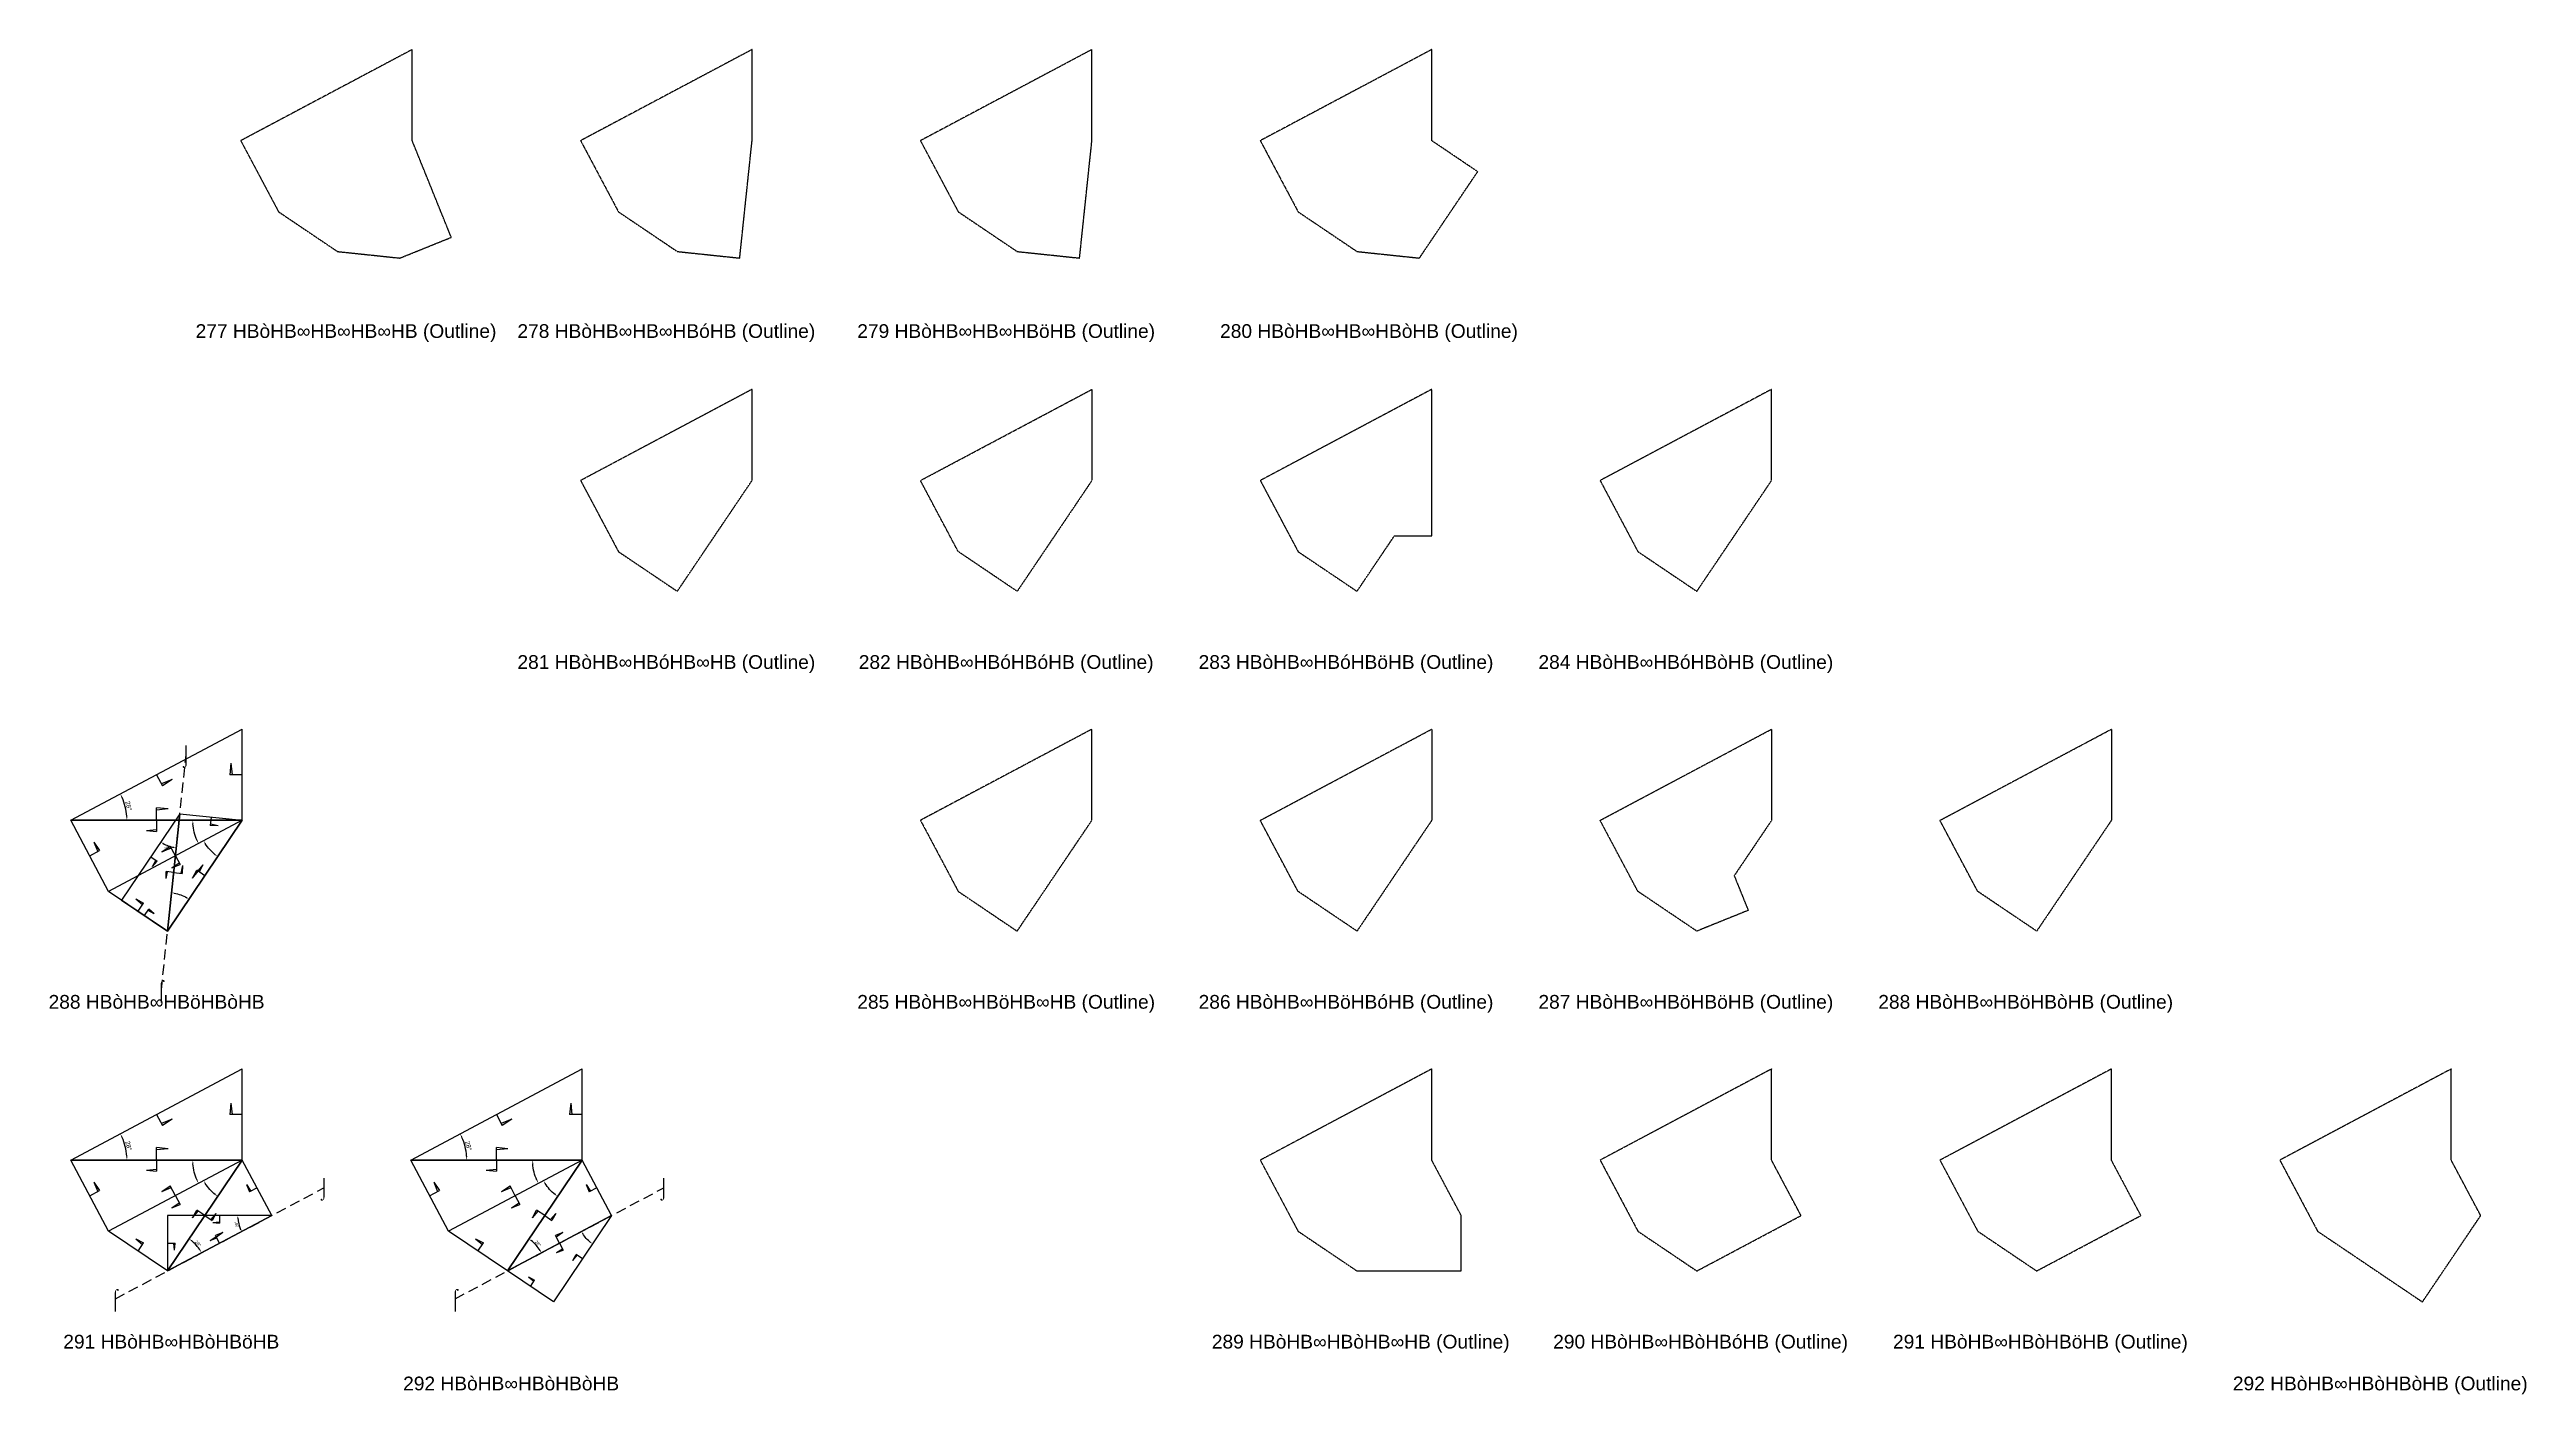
# Model space of a CAD drawing. Header units: millimetres. Extents: x -201764 to 671342, y -3335564 to 24518.
# Drawn here: x 366884 to 583572, y -2887764 to -2770099 of the extents above; entities that cross this region are included whole.
import ezdxf
from ezdxf.enums import TextEntityAlignment as Align

# ---------------------------------------------------------------- set-up
doc = ezdxf.new("R2010")
doc.units = ezdxf.units.MM
doc.header["$PDMODE"] = 35
doc.linetypes.add('DASHED', pattern=[19.05, 12.7, -6.35])
for name, color, linetype in [('BASE', 170, 'Continuous'), ('HYPOTENUSE', 20, 'Continuous'), ('PERPENDICULAR', 90, 'Continuous')]:
    doc.layers.add(name, color=color, linetype=linetype)
doc.styles.add('Arial', font='arial_0.ttf')
doc.dimstyles.new('ISO-25', dxfattribs={"dimtxt": 250, "dimasz": 100, "dimexe": 1.25, "dimexo": 0.625, "dimgap": 100, "dimtad": 1, "dimdec": 0, "dimtxsty": 'Arial', "dimcen": 2.5, "dimadec": 0, "dimazin": 0, "dimtfac": 1, "dimtdec": 0, "dimtmove": 0, "dimatfit": 3, "dimfxl": 1, "dimarcsym": 0})

msp = doc.modelspace()

# ---------------------------------------------------------------- texts
at = {"linetype": 'DASHED', "ltscale": 100, "style": 'Arial'}
for s, p in [('277 HBòHB∞HB∞HB∞HB (Outline)', (392820, -2794728)), ('278 HBòHB∞HB∞HBóHB (Outline)', (420842, -2794728)), ('279 HBòHB∞HB∞HBöHB (Outline)', (450572, -2794728)), ('280 HBòHB∞HB∞HBòHB (Outline)', (482312, -2794728)), ('281 HBòHB∞HBóHB∞HB (Outline)', (420842, -2823684)), ('282 HBòHB∞HBóHBóHB (Outline)', (450572, -2823684)), ('283 HBòHB∞HBóHBöHB (Outline)', (480302, -2823684)), ('284 HBòHB∞HBóHBòHB (Outline)', (510032, -2823684)), ('⌡', (378827, -2831826)), ('⌠', (376669, -2852363)), ('288 HBòHB∞HBöHBòHB', (376247, -2853414)), ('285 HBòHB∞HBöHB∞HB (Outline)', (450572, -2853414)), ('286 HBòHB∞HBöHBóHB (Outline)', (480302, -2853414)), ('287 HBòHB∞HBöHBöHB (Outline)', (510032, -2853414)), ('288 HBòHB∞HBöHBòHB (Outline)', (539762, -2853414)), ('⌡', (390883, -2869688)), ('⌡', (420613, -2869688)), ('⌠', (372650, -2879383)), ('⌠', (402380, -2879383)), ('291 HBòHB∞HBòHBöHB', (377536, -2883144)), ('289 HBòHB∞HBòHB∞HB (Outline)', (481591, -2883144)), ('290 HBòHB∞HBòHBóHB (Outline)', (511321, -2883144)), ('291 HBòHB∞HBòHBöHB (Outline)', (541051, -2883144)), ('292 HBòHB∞HBòHBòHB', (407266, -2886803)), ('292 HBòHB∞HBòHBòHB (Outline)', (570781, -2886803))]:
    msp.add_text(s, height=1200, dxfattribs=at).set_placement(p, align=Align.MIDDLE_CENTER)

# ---------------------------------------------------------------- blocks, each defined once
blk = doc.blocks.new('*D49')
at = {"color": 0, "lineweight": -2, "ltscale": 100, "transparency": 16777216}
blk.add_arc((0, 0), 4906, 4.08845, 23.91155, dxfattribs=at)
at = {"color": 0, "ltscale": 100, "transparency": 16777216}
for points in [[(4432, 1963), (4537, 2014), (4332, 2303)], [(4952, 352), (4835, 348), (4906, 0)]]:
    blk.add_solid(points, dxfattribs=at)
at = {"layer": 'Defpoints', "color": 0, "ltscale": 100, "transparency": 16777216}
for p in [(15000, 7976), (0, 0), (0, 0), (4841, 796), (15000, 0)]:
    blk.add_point(p, dxfattribs=at)
at = {"color": 0, "ltscale": 100, "transparency": 16777216, "insert": (5055, 1260), "char_height": 400, "attachment_point": 5, "rotation": 284, "style": 'Arial'}
blk.add_mtext('28°', dxfattribs=at)
blk = doc.blocks.new('SanjoyNathGeometrifyingTrigonometryFundamentalLockedSet')
at = {"color": 114, "linetype": 'DASHED', "ltscale": 100, "true_color": 0x139b48}
for p, q in [((14000, 4987.8), (13900, 3987.8)), ((14000, 4987.8), (14100, 3987.8)), ((15000, 3987.8), (13900, 3987.8))]:
    blk.add_line(p, q, dxfattribs=at)
at = {"color": 242, "linetype": 'DASHED', "ltscale": 100, "true_color": 0xcd2027}
for p, q in [((7500, 3987.8), (8016.4, 3016.6)), ((8852.4, 3574.3), (7922.5, 3193.2)), ((8852.4, 3574.3), (8016.4, 3016.6))]:
    blk.add_line(p, q, dxfattribs=at)
at = {"color": 159, "linetype": 'DASHED', "ltscale": 100, "true_color": 0x22346e}
for p, q in [((7500, 0), (7500, 1100)), ((8500, 1000), (7500, 1100)), ((8500, 1000), (7500, 900))]:
    blk.add_line(p, q, dxfattribs=at)
at = {"layer": 'BASE'}
blk.add_line((0, 0), (15000, 0), dxfattribs=at)
at = {"layer": 'HYPOTENUSE'}
blk.add_line((0, 0), (15000, 7975.6), dxfattribs=at)
at = {"layer": 'PERPENDICULAR'}
blk.add_line((15000, 0), (15000, 7975.6), dxfattribs=at)
at = {"color": 4, "ltscale": 100}
dim = blk.add_angular_dim_2l(base=(4841, 795.6), line1=((0, 0), (15000, 0)), line2=((0, 0), (15000, 7975.6)), dimstyle='ISO-25', override={"dimtxt": 400, "dimasz": 350, "dimgap": 100}, dxfattribs=at)
dim.commit()
dim.dimension.update_dxf_attribs({"geometry": '*D49', "text_midpoint": (5055.4, 1260.5)})

# ---------------------------------------------------------------- linework, layer by layer
at = {"linetype": 'DASHED', "ltscale": 70}
for p, q in [((376669, -2852363), (378827, -2831826)), ((372650, -2879383), (390883, -2869688)), ((402380, -2879383), (420613, -2869688))]:
    msp.add_line(p, q, dxfattribs=at)
at = {"linetype": 'DASHED'}
for points in [[(398612, -2770099), (383612, -2778074), (386918, -2784292), (392073, -2787769), (397533, -2788343), (402028, -2786527), (398612, -2778074)], [(427263, -2788343), (428342, -2778074), (428342, -2770099), (413342, -2778074), (416648, -2784292), (421803, -2787769)], [(456993, -2788343), (458072, -2778074), (458072, -2770099), (443072, -2778074), (446378, -2784292), (451533, -2787769)], [(487802, -2770099), (472802, -2778074), (476108, -2784292), (481263, -2787769), (486723, -2788343), (491821, -2780785), (487802, -2778074)], [(421803, -2817499), (428342, -2807804), (428342, -2799829), (413342, -2807804), (416648, -2814022)], [(446378, -2814022), (443072, -2807804), (458072, -2799829), (458072, -2807804), (451533, -2817499)], [(487802, -2812652), (487802, -2799829), (472802, -2807804), (476108, -2814022), (481263, -2817499), (484533, -2812652)], [(510993, -2817499), (517532, -2807804), (517532, -2799829), (502532, -2807804), (505838, -2814022)], [(451533, -2847229), (458072, -2837534), (458072, -2829559), (443072, -2837534), (446378, -2843752)], [(476108, -2843752), (472802, -2837534), (487802, -2829559), (487802, -2837534), (481263, -2847229)], [(515487, -2845413), (510993, -2847229), (505838, -2843752), (502532, -2837534), (517532, -2829559), (517532, -2837534), (514263, -2842382)], [(532262, -2837534), (547262, -2829559), (547262, -2837534), (540723, -2847229), (535568, -2843752)], [(487802, -2859289), (472802, -2867264), (476108, -2873482), (481263, -2876959), (490380, -2876959), (490380, -2872112), (487802, -2867264)], [(520110, -2872112), (517532, -2867264), (517532, -2859289), (502532, -2867264), (505838, -2873482), (510993, -2876959)], [(549840, -2872112), (547262, -2867264), (547262, -2859289), (532262, -2867264), (535568, -2873482), (540723, -2876959)], [(576992, -2859289), (561992, -2867264), (565298, -2873482), (574472, -2879670), (579570, -2872112), (576992, -2867264)]]:
    msp.add_lwpolyline(points, close=True, dxfattribs=at)

# ---------------------------------------------------------------- block references
for p in [(368747, -2837534), (368747, -2867264), (398477, -2867264)]:
    msp.add_blockref('SanjoyNathGeometrifyingTrigonometryFundamentalLockedSet', p, dxfattribs=at)
at = {"linetype": 'DASHED', "ltscale": 100}
for p, xscale, yscale, zscale, rotation in [((383747, -2837534), -0.882947592858929, 0.882947592858929, 0.882947592858929, 27.99999999999998), ((383747, -2837534), -0.779596451735375, 0.7795964517353748, 0.779596451735375, 56.00000000000004), ((378288, -2836961), 0.6077706275583901, 0.6077706275583901, 0.6077706275583901, 235.9999999999999), ((377208, -2847229), -0.6883428104611109, 0.6883428104611108, 0.6883428104611109, 264), ((383747, -2867264), -0.882947592858929, 0.882947592858929, 0.882947592858929, 27.99999999999998), ((413477, -2867264), -0.882947592858929, 0.882947592858929, 0.882947592858929, 27.99999999999998), ((383747, -2867264), -0.779596451735375, 0.7795964517353748, 0.779596451735375, 56.00000000000004), ((413477, -2867264), -0.779596451735375, 0.7795964517353748, 0.779596451735375, 56.00000000000004), ((377208, -2876959), 0.6883428104611109, 0.6883428104611109, 0.6883428104611109, 27.99999999999997), ((406938, -2876959), 0.6883428104611109, 0.6883428104611109, 0.6883428104611109, 27.99999999999997), ((416055, -2872112), -0.6077706275583799, 0.60777062755838, 0.60777062755838, 55.99999999999773), ((386325, -2872112), 0.60777062755838, 0.60777062755838, 0.60777062755838, 180)]:
    msp.add_blockref('SanjoyNathGeometrifyingTrigonometryFundamentalLockedSet', p, dxfattribs=dict(at, xscale=xscale, yscale=yscale, zscale=zscale, rotation=rotation))

msp.set_redraw_order([(e.dxf.handle, doc.entitydb.next_handle()) for e in msp.query("TEXT MTEXT ATTDEF DIMENSION ARC_DIMENSION")])  # texts and dimensions are drawn at this point

doc.saveas('drawing.dxf')
